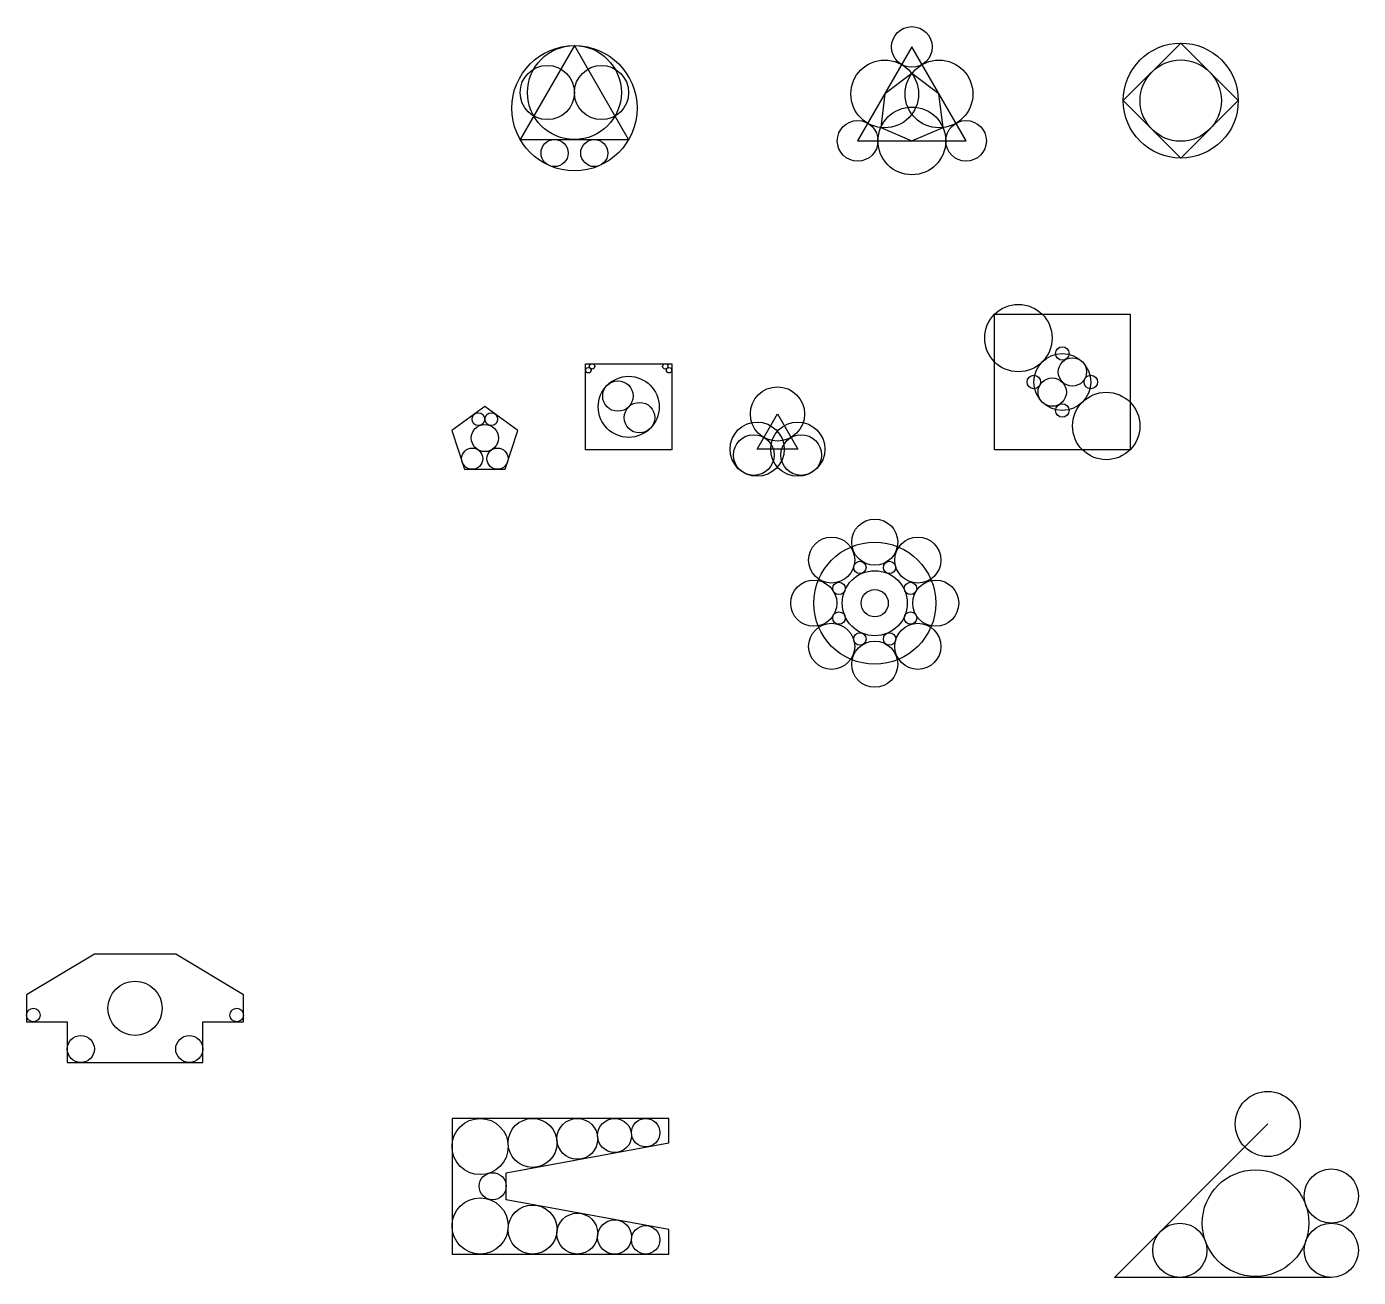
# Model space of a CAD drawing. Header units: millimetres. Extents: x 30 to 2442, y 106 to 1886.
# Drawn here: x 1459 to 2442, y 870 to 1792 of the extents above; entities that cross this region are included whole.
import ezdxf

# ---------------------------------------------------------------- set-up
doc = ezdxf.new("R2010")
doc.units = ezdxf.units.MM

msp = doc.modelspace()

# ---------------------------------------------------------------- linework, layer by layer
for p, q in [((2268.6, 1737.65), (2311.02, 1780.08)), ((2311.02, 1780.08), (2353.45, 1737.65)), ((1863.6, 1778.23), (1823.6, 1708.95)), ((1903.6, 1708.95), (1863.6, 1778.23)), ((2112.6, 1777.2), (2072.6, 1707.92)), ((2152.6, 1707.92), (2112.6, 1777.2)), ((2112.6, 1757.56), (2092.6, 1742.56)), ((2132.6, 1742.56), (2112.6, 1757.56)), ((2092.6, 1742.56), (2089.61, 1717.74)), ((2135.59, 1717.74), (2132.6, 1742.56)), ((2311.02, 1695.23), (2268.6, 1737.65)), ((2353.45, 1737.65), (2311.02, 1695.23)), ((2089.61, 1717.74), (2112.6, 1707.92)), ((2112.6, 1707.92), (2135.59, 1717.74)), ((1823.6, 1708.95), (1903.6, 1708.95)), ((2072.6, 1707.92), (2152.6, 1707.92)), ((2173.62, 1580.08), (2273.62, 1580.08)), ((2173.62, 1480.08), (2173.62, 1580.08)), ((2273.62, 1580.08), (2273.62, 1480.08)), ((1871.85, 1543.59), (1935.49, 1543.59)), ((1871.85, 1479.95), (1871.85, 1543.59)), ((1935.49, 1543.59), (1935.49, 1479.95)), ((1797.52, 1511.9), (1773.25, 1494.27)), ((1821.79, 1494.27), (1797.52, 1511.9)), ((1998.44, 1480.54), (2013.44, 1506.52)), ((2013.44, 1506.52), (2028.44, 1480.54)), ((1773.25, 1494.27), (1782.52, 1465.74)), ((1812.52, 1465.74), (1821.79, 1494.27)), ((1935.49, 1479.95), (1871.85, 1479.95)), ((2028.44, 1480.54), (1998.44, 1480.54)), ((2273.62, 1480.08), (2173.62, 1480.08)), ((1782.52, 1465.74), (1812.52, 1465.74)), ((1509.42, 1108.12), (1459.42, 1078.12)), ((1569.42, 1108.12), (1509.42, 1108.12)), ((1619.42, 1078.12), (1569.42, 1108.12)), ((1459.42, 1078.12), (1459.42, 1058.12)), ((1619.42, 1058.12), (1619.42, 1078.12)), ((1459.42, 1058.12), (1489.42, 1058.12)), ((1489.42, 1058.12), (1489.42, 1028.12)), ((1589.42, 1028.12), (1589.42, 1058.12)), ((1589.42, 1058.12), (1619.42, 1058.12)), ((1489.42, 1028.12), (1589.42, 1028.12)), ((1773.32, 986.87), (1773.32, 886.87)), ((1933.32, 986.87), (1773.32, 986.87)), ((1933.32, 968.87), (1933.32, 986.87)), ((2262.06, 869.66), (2375.19, 982.8)), ((1813.32, 946.87), (1933.32, 968.87)), ((1813.32, 926.87), (1813.32, 946.87)), ((1933.32, 904.87), (1813.32, 926.87)), ((1933.32, 886.87), (1933.32, 904.87)), ((1773.32, 886.87), (1933.32, 886.87)), ((2422.06, 869.66), (2262.06, 869.66))]:
    msp.add_line(p, q)
for centre, radius in [((2112.6, 1777.2), 15), ((2311.02, 1737.65), 42.43), ((1863.6, 1732.04), 46.19), ((1863.6, 1743.59), 34.64), ((1843.6, 1743.59), 20), ((1883.6, 1743.59), 20), ((2092.6, 1742.56), 25), ((2132.6, 1742.56), 25), ((2311.02, 1737.65), 30), ((2112.6, 1707.92), 25), ((2072.6, 1707.92), 15), ((2152.6, 1707.92), 15), ((1848.96, 1698.95), 10), ((1878.25, 1698.95), 10), ((2191.19, 1562.5), 24.86), ((2223.62, 1551.08), 5), ((1876.68, 1541.59), 2), ((1930.66, 1541.59), 2), ((2223.62, 1530.08), 21), ((2231.07, 1537.53), 10.46), ((1873.85, 1538.76), 2), ((1903.67, 1511.77), 22.5), ((1933.49, 1538.76), 2), ((2202.62, 1530.08), 5), ((2216.16, 1522.63), 10.46), ((2244.62, 1530.08), 5), ((1895.71, 1519.72), 11.25), ((2013.44, 1506.52), 20), ((1911.62, 1503.81), 11.25), ((2223.62, 1509.08), 5), ((2256.04, 1497.65), 24.86), ((1792.81, 1502.67), 4.7), ((1802.22, 1502.67), 4.7), ((1797.52, 1488.74), 10), ((1998.44, 1480.54), 20), ((2028.44, 1480.54), 20), ((1995.94, 1476.21), 15), ((2030.94, 1476.21), 15), ((1788.19, 1473.55), 7.82), ((1806.84, 1473.55), 7.82), ((2085.22, 1411.91), 17), ((2053.4, 1398.73), 17), ((2117.04, 1398.73), 17), ((2085.22, 1366.91), 45), ((2074.29, 1393.31), 4.58), ((2096.16, 1393.31), 4.58), ((2085.22, 1366.91), 24), ((2040.22, 1366.91), 17), ((2058.82, 1377.84), 4.58), ((2085.22, 1366.91), 10), ((2111.62, 1377.84), 4.58), ((2130.22, 1366.91), 17), ((2058.82, 1355.97), 4.58), ((2111.62, 1355.97), 4.58), ((2053.4, 1335.09), 17), ((2117.04, 1335.09), 17), ((2085.22, 1321.91), 17), ((2074.29, 1340.51), 4.58), ((2096.16, 1340.51), 4.58), ((1539.42, 1068.12), 20), ((1464.42, 1063.12), 5), ((1614.42, 1063.12), 5), ((1499.42, 1038.12), 10), ((1579.42, 1038.12), 10), ((2375.19, 982.8), 24), ((1794.04, 966.15), 20.72), ((1832.73, 968.8), 18.07), ((1865.74, 971.8), 15.07), ((1893.26, 974.3), 12.57), ((1916.21, 976.39), 10.48), ((1803.32, 936.87), 10), ((2366.2, 909.66), 39.33), ((2422.06, 929.66), 20), ((1794.04, 907.59), 20.72), ((1832.73, 904.94), 18.07), ((1865.74, 901.94), 15.07), ((1893.26, 899.43), 12.57), ((1916.21, 897.35), 10.48), ((2310.34, 889.66), 20), ((2422.06, 889.66), 20)]:
    msp.add_circle(centre, radius)

doc.saveas('drawing.dxf')
